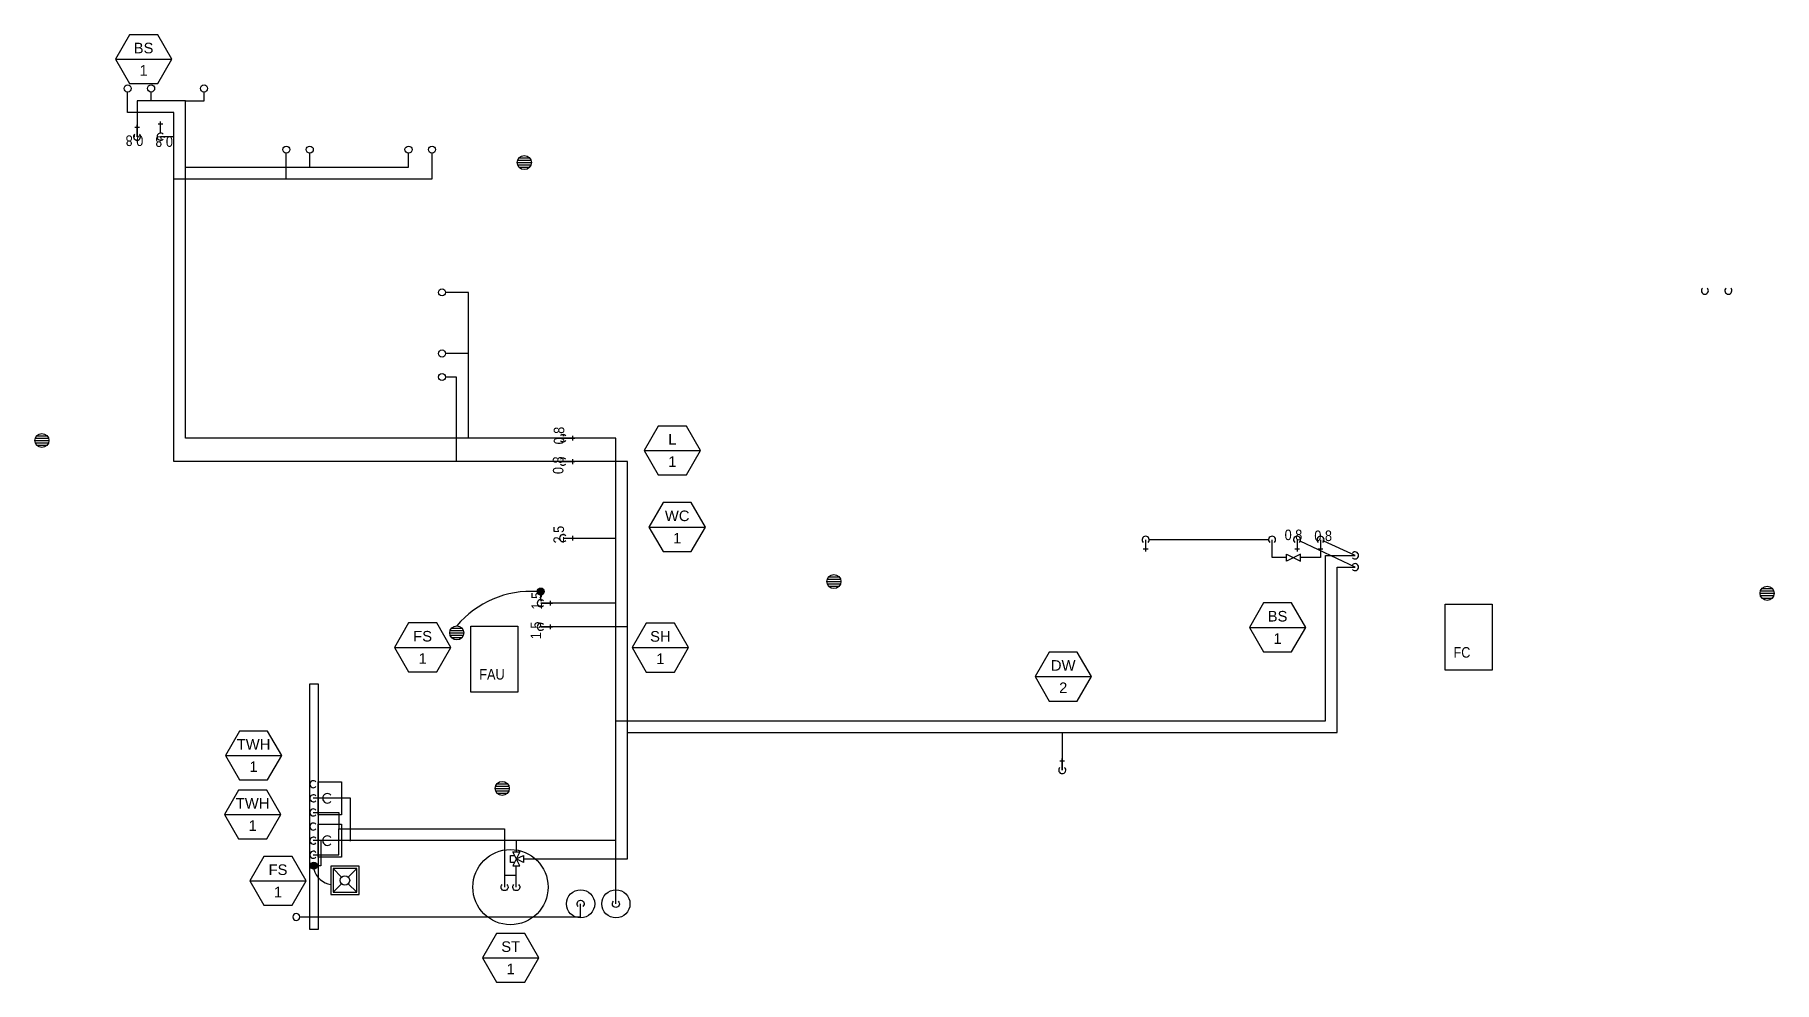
# Model space of a CAD drawing. Extents: x -1929 to 2514, y -3133 to 5867.
# Drawn here: x 1106 to 1846, y -850 to -447 of the extents above; entities that cross this region are included whole.
import ezdxf
from ezdxf.enums import TextEntityAlignment as Align

# ---------------------------------------------------------------- set-up
doc = ezdxf.new("R2010")
doc.units = 0
doc.header["$LTSCALE"] = 24
doc.header["$MEASUREMENT"] = 0
doc.linetypes.add('Vent', pattern=[0.1875, 0.125, -0.0625])
doc.layers.get('0').update_dxf_attribs({"color": 8})
doc.layers.add('cloud_cw', color=190, linetype='Continuous', plot=False)
for name, color, linetype in [('GEC_BORDER', 2, 'Continuous'), ('PLUM-4TEXT', 2, 'Continuous'), ('PLUM-CW', 3, 'Cold_Water_Flow'), ('PLUM-DIM-CW-TEXT', 2, 'Continuous'), ('PLUM-EQUIP', 5, 'Continuous'), ('PLUM-GAS_LP', 151, 'Gas_LP'), ('PLUM-GAS_VENT', 151, 'Vent'), ('PLUM-HW', 2, 'Hot_Water_Flow')]:
    doc.layers.add(name, color=color, linetype=linetype)
doc.layers.get('0').freeze()
doc.styles.add('A2', font='arial.ttf', dxfattribs={"height": 4.5})
doc.styles.add('ARC-TEXT', font='arial.ttf', dxfattribs={"width": 0.86, "height": 4.5})
doc.styles.get("Standard").update_dxf_attribs({"font": 'arial.ttf'})
doc.linetypes.add('Cold_Water_Flow', pattern='A,0.875,-0.125,0,-0.125,0.875,-0.125,["CW",Standard,S=0.1,R=0,X=-0.12585,Y=-0.05],-0.1,0.875,[1,GEC_FlowArrow.shx,S=0.0625,R=0,X=0,Y=0],0.5', length=3.6)
doc.linetypes.add('Gas_LP', pattern='A,3.2,-0.25,["G",Standard,S=0.1,R=0,X=-0.12585,Y=-0.05],-0.065', length=3.515)
doc.linetypes.add('Hot_Water_Flow', pattern='A,0.8125,-0.125,0,-0.125,0,-0.125,0.875,-0.125,["HW",Standard,S=0.1,R=0,X=-0.12585,Y=-0.05],-0.1,0.875,[1,GEC_FlowArrow.shx,S=0.0625,R=0,X=0,Y=0],0.5', length=3.6625)

msp = doc.modelspace()

# ---------------------------------------------------------------- texts
at = {"layer": 'cloud_cw', "color": 3, "char_height": 4.5, "attachment_point": 1, "style": 'ARC-TEXT'}
for s, insert, rotation in [('0.8', (1151.87, -494.63), 180), ('0.8', (1326.49, -621.56), 90), ('2.5', (1326.37, -663.7), 90), ('1.5', (1316.99, -691.81), 90)]:
    msp.add_mtext_dynamic_manual_height_columns(s, width=10.5094, gutter_width=22.5, heights=[0], dxfattribs=dict(at, insert=insert, rotation=rotation))
at = {"layer": 'cloud_cw', "color": 2, "char_height": 4.5, "attachment_point": 1, "style": 'ARC-TEXT'}
for s, insert, rotation in [('0.8', (1164.49, -495), 180), ('0.8', (1326.11, -634.18), 90), ('1.5', (1316.61, -704.43), 90)]:
    msp.add_mtext_dynamic_manual_height_columns(s, width=10.5094, gutter_width=22.5, heights=[0], dxfattribs=dict(at, insert=insert, rotation=rotation))
at = {"layer": 'cloud_cw', "color": 2, "insert": (1637.43, -657.8), "char_height": 4.5, "attachment_point": 1, "style": 'ARC-TEXT'}
msp.add_mtext_dynamic_manual_height_columns('0.8', width=10.5094, gutter_width=22.5, heights=[0], dxfattribs=at)
at = {"layer": 'cloud_cw', "color": 3, "insert": (1650.06, -658.18), "char_height": 4.5, "attachment_point": 1, "style": 'ARC-TEXT'}
msp.add_mtext_dynamic_manual_height_columns('0.8', width=10.5094, gutter_width=22.5, heights=[0], dxfattribs=at)
at = {"layer": 'PLUM-4TEXT', "char_height": 4.5, "attachment_point": 1, "style": 'ARC-TEXT'}
for s, insert in [('FC', (1709.26, -707.79)), ('FAU', (1294.8, -717.11))]:
    msp.add_mtext_dynamic_manual_height_columns(s, width=6.1291, gutter_width=22.5, heights=[0], dxfattribs=dict(at, insert=insert))

# ---------------------------------------------------------------- blocks, each defined once
blk = doc.blocks.new('Tag-Equipment')
at = {"color": 0}
blk.add_line((-12, 0), (12, 0), dxfattribs=at)
blk.add_lwpolyline([(-12, 0), (-6, -10.39), (6, -10.39), (12, 0), (6, 10.39), (-6, 10.39)], close=True, dxfattribs=at)
at = {"color": 0, "style": 'A2'}
for tag, p in [('TAG', (0, 4.75)), ('#', (0, -4.75))]:
    blk.add_attdef(tag, text='', height=4.5, dxfattribs=at).set_placement(p, align=Align.MIDDLE_CENTER)
blk = doc.blocks.new('*U15')
at = {"color": 1, "linetype": 'Continuous'}
for p, q in [((-3, 0), (3, 0)), ((-2.83, 1), (2.83, 1)), ((-2.24, 2), (2.24, 2)), ((-2.83, -1), (2.83, -1)), ((-2.24, -2), (2.24, -2))]:
    blk.add_line(p, q, dxfattribs=at)
at = {"color": 2, "linetype": 'Continuous'}
blk.add_circle((0, 0), 3, dxfattribs=at)
blk = doc.blocks.new('*U18')
at = {"color": 1, "linetype": 'Continuous'}
for p, q in [((-1.41, 1.41), (-5, 5)), ((5, 5), (1.41, 1.41)), ((-1.41, -1.41), (-5, -5)), ((5, -5), (1.41, -1.41))]:
    blk.add_line(p, q, dxfattribs=at)
at = {"color": 2, "linetype": 'Continuous'}
for points in [[(6, 6), (-6, 6), (-6, -6), (6, -6)], [(5, 5), (-5, 5), (-5, -5), (5, -5)]]:
    blk.add_lwpolyline(points, close=True, dxfattribs=at)
at = {"color": 1, "linetype": 'Continuous'}
blk.add_circle((0, 0), 2, dxfattribs=at)
blk = doc.blocks.new('*U68')
at = {"linetype": 'Continuous'}
blk.add_circle((0, 0), 1.5, dxfattribs=at)
blk = doc.blocks.new('*U63')
at = {"linetype": 'Continuous'}
blk.add_arc((0, 0), 1.5, 311.81031, 228.18969, dxfattribs=at)
blk = doc.blocks.new('*U66')
at = {"linetype": 'Continuous'}
for p, q in [((-1, 4), (1, 4)), ((0, 0), (0, 5))]:
    blk.add_line(p, q, dxfattribs=at)
blk = doc.blocks.new('*U73')
at = {"linetype": 'Continuous'}
for start, end in [(41.81031, 138.18969), (221.81031, 318.18969)]:
    blk.add_arc((0, 0), 1.5, start, end, dxfattribs=at)
blk = doc.blocks.new('*U71')
at = {"linetype": 'Continuous'}
for p, q in [((0, 0), (5, 0)), ((4, 1), (4, -1))]:
    blk.add_line(p, q, dxfattribs=at)
blk = doc.blocks.new('*U70')
at = {"linetype": 'Continuous'}
blk.add_arc((0, 0), 1.5, 41.81031, 318.18969, dxfattribs=at)
blk = doc.blocks.new('*U3046')
at = {"linetype": 'Continuous'}
blk.add_arc((0, 0), 1.5, 41.81031, 318.18969, dxfattribs=at)
blk = doc.blocks.new('*U99')
at = {"linetype": 'Continuous'}
blk.add_arc((0, 0), 1.5, 311.81031, 228.18969, dxfattribs=at)
blk = doc.blocks.new('*U77')
at = {"linetype": 'Continuous'}
blk.add_arc((0, 0), 1.5, 131.8103, 48.1897, dxfattribs=at)
blk = doc.blocks.new('*U3016')
at = {"linetype": 'Continuous'}
blk.add_arc((0, 0), 1.5, 41.81031, 318.18969, dxfattribs=at)
blk = doc.blocks.new('*U3018')
at = {"linetype": 'Continuous'}
blk.add_arc((0, 0), 1.5, 221.81031, 138.18969, dxfattribs=at)
blk = doc.blocks.new('*U3012')
at = {"linetype": 'ByBlock'}
for p, q in [((-3, -1.5), (-3, 1.5)), ((-3, 1.5), (3, -1.5)), ((3, 1.5), (-3, -1.5)), ((-1.5, 3), (0, 0)), ((1.5, 3), (-1.5, 3)), ((0, 0), (1.5, 3)), ((3, -1.5), (3, 1.5))]:
    blk.add_line(p, q, dxfattribs=at)
blk.add_lwpolyline([(-1.5, -0.75), (-1.5, -2.43), (1.5, -2.43), (1.5, -0.75)])
blk = doc.blocks.new('PLBG_Trap Primer')
at = {"layer": 'PLUM-CW'}
for radius in [1.5, 1.25, 1, 0.75, 0.5, 0.25]:
    blk.add_circle((0, 0), radius, dxfattribs=at)
blk = doc.blocks.new('*U3033')
at = {"linetype": 'ByBlock'}
for p, q in [((-1.5, 3), (1.5, 3)), ((1.5, 3), (-1.5, -3)), ((1.5, -3), (-1.5, 3)), ((-1.5, -3), (1.5, -3))]:
    blk.add_line(p, q, dxfattribs=at)
blk = doc.blocks.new('*U72')
at = {"linetype": 'Continuous'}
blk.add_circle((0, 0), 1.5, dxfattribs=at)

# ---------------------------------------------------------------- linework, layer by layer
at = {"layer": 'GEC_BORDER'}
msp.add_lwpolyline([(1222.71, -723.4), (1226.21, -723.4), (1226.21, -827.9), (1222.71, -827.9)], close=True, dxfattribs=at)
at = {"layer": 'PLUM-CW'}
for points in [[(1155.21, -475.4), (1155.21, -471.65)], [(1169.84, -475.4), (1177.71, -475.4), (1177.71, -471.65)], [(1352.93, -790.12), (1352.93, -618.9), (1169.84, -618.9), (1169.84, -475.4), (1149.21, -475.4), (1149.21, -480.4), (1149.21, -490.65)], [(1169.84, -503.6), (1264.71, -503.6), (1264.71, -497.65)], [(1222.71, -503.6), (1222.71, -497.65)], [(1290.19, -618.9), (1290.19, -556.9), (1280.46, -556.9)], [(1290.19, -582.9), (1280.46, -582.9)], [(1330.46, -661.4), (1352.93, -661.4)], [(1630.59, -662.15), (1579.81, -662.15)], [(1638.21, -669.73), (1632.09, -669.73), (1632.09, -662.15)], [(1652.71, -662.15), (1652.71, -669.73), (1644.21, -669.73)], [(1667.38, -668.77), (1654.08, -662.77)], [(1352.93, -739.11), (1654.81, -739.11), (1654.81, -668.77), (1667.38, -668.77)], [(1320.96, -687.65), (1320.96, -685.65)], [(1352.93, -689.15), (1320.96, -689.15)], [(1240.07, -790.37), (1240.07, -772.12), (1224.21, -772.12)], [(1352.93, -817), (1352.93, -790.12), (1224.21, -790.12)], [(1227.39, -790.12), (1227.39, -800.78), (1224.39, -800.78)], [(1310.56, -790.12), (1310.56, -794.89)], [(1218.46, -822.6), (1337.93, -822.6), (1337.93, -817)]]:
    msp.add_lwpolyline(points, dxfattribs=at)
for centre, radius, start, end in [((1316.83, -725.4), 41.33, 86.34993, 139.84483), ((1232.96, -800.05), 8.83, 194.65197, 261.59676)]:
    msp.add_arc(centre, radius, start, end, dxfattribs=at)
at = {"layer": 'PLUM-EQUIP'}
for points in [[(1705.66, -689.58), (1725.66, -689.58), (1725.66, -717.58), (1705.66, -717.58)], [(1291.21, -698.9), (1311.21, -698.9), (1311.21, -726.9), (1291.21, -726.9)], [(1236.21, -765.12), (1236.21, -779.12), (1226.21, -779.12), (1226.21, -765.12)], [(1236.21, -783.12), (1236.21, -797.12), (1226.21, -797.12), (1226.21, -783.12)]]:
    msp.add_lwpolyline(points, close=True, dxfattribs=at)
for centre, radius in [((1308.06, -809.9), 16), ((1337.93, -817), 6), ((1352.93, -817), 6)]:
    msp.add_circle(centre, radius, dxfattribs=at)
at = {"layer": 'PLUM-HW'}
for points in [[(1313.56, -797.89), (1357.93, -797.89), (1357.93, -797.89), (1357.93, -628.9), (1164.84, -628.9), (1164.84, -480.4), (1145.21, -480.4), (1145.21, -471.65)], [(1164.84, -490.65), (1159.21, -490.65)], [(1164.84, -508.6), (1274.71, -508.6), (1274.71, -497.65)], [(1212.71, -508.6), (1212.71, -497.65)], [(1285.19, -628.9), (1285.19, -592.9), (1280.46, -592.9)], [(1667.38, -673.77), (1644.07, -662.79)], [(1357.93, -744.11), (1659.81, -744.11), (1659.81, -673.77), (1667.38, -673.77)], [(1357.93, -699.15), (1320.96, -699.15)], [(1542.83, -744.11), (1542.83, -760.11)], [(1224.21, -778.12), (1235.07, -778.12), (1235.07, -785.12)], [(1224.21, -796.12), (1235.07, -796.12), (1235.07, -785.12), (1305.56, -785.12), (1305.56, -809.9)], [(1305.56, -804.77), (1310.56, -804.77)], [(1310.56, -809.9), (1310.56, -800.89)]]:
    msp.add_lwpolyline(points, dxfattribs=at)

# ---------------------------------------------------------------- block references
at = {"layer": 'PLUM-4TEXT'}
for p, values in [((1151.99, -457.7), {'TAG': 'BS', '#': '1'}), ((1376.95, -624.15), {'TAG': 'L', '#': '1'}), ((1379.01, -656.7), {'TAG': 'WC', '#': '1'}), ((1634.42, -699.4), {'TAG': 'BS', '#': '1'}), ((1270.71, -707.9), {'TAG': 'FS', '#': '1'}), ((1371.86, -707.99), {'TAG': 'SH', '#': '1'}), ((1543.23, -720.34), {'TAG': 'DW', '#': '2'}), ((1209.19, -807.23), {'TAG': 'FS', '#': '1'})]:
    msp.add_blockref('Tag-Equipment', p, dxfattribs=at).add_auto_attribs(values)
for name, p in [('*U15', (1313.96, -501.65)), ('*U15', (1108.71, -619.9)), ('*U15', (1445.68, -679.9)), ('*U15', (1842.71, -684.9)), ('*U15', (1285.24, -701.75)), ('*U15', (1304.56, -767.9)), ('*U18', (1237.67, -807.02))]:
    msp.add_blockref(name, p, dxfattribs=at)
at = {"layer": 'PLUM-CW'}
for name, p, rotation in [('*U72', (1155.21, -470.15), 270), ('*U71', (1149.21, -490.65), 89.99999999999999), ('*U3046', (1149.21, -490.65), 89.99999999999999), ('*U72', (1222.71, -496.15), 270), ('*U72', (1264.71, -496.15), 89.99999999999999), ('*U68', (1278.96, -556.9), 90.00000000000001), ('*U70', (1816.21, -556.15), 89.99999999999999), ('*U63', (1330.46, -661.4), 90.00000000000001), ('*U66', (1330.46, -661.4), 270), ('*U70', (1578.31, -662.15), 270), ('*U71', (1578.31, -662.15), 270), ('*U70', (1632.09, -662.15), 270), ('*U70', (1652.71, -662.15), 270), ('*U71', (1652.71, -662.15), 270), ('*U99', (1667.38, -668.77), 270)]:
    msp.add_blockref(name, p, dxfattribs=dict(at, rotation=rotation))
for name, p in [('*U68', (1177.71, -470.15)), ('*U72', (1278.96, -582.9)), ('*U73', (1330.46, -618.9)), ('*U71', (1330.46, -618.9)), ('PLBG_Trap Primer', (1320.96, -684.15)), ('*U70', (1320.96, -689.15)), ('*U71', (1320.96, -689.15)), ('PLBG_Trap Primer', (1224.39, -800.78))]:
    msp.add_blockref(name, p, dxfattribs=at)
at = {"layer": 'PLUM-CW', "xscale": -1}
for name, p, rotation in [('*U3033', (1641.21, -669.73), 270), ('*U3012', (1310.56, -797.89), 270), ('*U68', (1216.96, -822.6), 90), ('*U3016', (1337.93, -817), 90), ('*U3018', (1352.93, -817), 90)]:
    msp.add_blockref(name, p, dxfattribs=dict(at, rotation=rotation))
at = {"layer": 'PLUM-CW', "linetype": 'Continuous', "rotation": 270}
for p in [(1224.21, -772.12), (1224.21, -790.12)]:
    msp.add_blockref('*U77', p, dxfattribs=at)
at = {"layer": 'PLUM-DIM-CW-TEXT'}
for p, values in [((1198.78, -753.9), {'TAG': 'TWH', '#': '1'}), ((1198.38, -778.99), {'TAG': 'TWH', '#': '1'}), ((1308.18, -839.95), {'TAG': 'ST', '#': '1'})]:
    msp.add_blockref('Tag-Equipment', p, dxfattribs=at).add_auto_attribs(values)
at = {"layer": 'PLUM-GAS_LP', "linetype": 'Continuous', "rotation": 270}
for p in [(1224.21, -766.12), (1224.21, -784.12)]:
    msp.add_blockref('*U77', p, dxfattribs=at)
at = {"layer": 'PLUM-GAS_VENT', "linetype": 'Continuous', "xscale": 1.333333333333332, "yscale": 1.333333333333332, "zscale": 1.333333333333332, "rotation": 270}
for p in [(1230.21, -772.12), (1230.21, -790.12)]:
    msp.add_blockref('*U77', p, dxfattribs=at)
at = {"layer": 'PLUM-HW'}
for name, p, rotation in [('*U72', (1145.21, -470.15), 270), ('*U71', (1159.21, -489.15), 89.99999999999999), ('*U99', (1159.21, -490.65), 89.99999999999999), ('*U72', (1212.71, -496.15), 270), ('*U72', (1274.71, -496.15), 89.99999999999999), ('*U70', (1826.21, -556.15), 89.99999999999999), ('*U70', (1642.71, -662.15), 270), ('*U71', (1642.71, -662.15), 270), ('*U99', (1667.38, -673.77), 270), ('*U70', (1542.83, -760.11), 89.99999999999999), ('*U71', (1542.83, -760.11), 89.99999999999999)]:
    msp.add_blockref(name, p, dxfattribs=dict(at, rotation=rotation))
for name, p in [('*U72', (1278.96, -592.9)), ('*U73', (1330.46, -628.9)), ('*U71', (1330.46, -628.9)), ('*U70', (1320.96, -699.15)), ('*U71', (1320.96, -699.15))]:
    msp.add_blockref(name, p, dxfattribs=at)
at = {"layer": 'PLUM-HW', "linetype": 'Continuous', "rotation": 270}
for p in [(1224.21, -778.12), (1224.21, -796.12)]:
    msp.add_blockref('*U77', p, dxfattribs=at)
at = {"layer": 'PLUM-HW', "linetype": 'Continuous', "xscale": -1, "rotation": 90}
for p in [(1305.56, -809.9), (1310.56, -809.9)]:
    msp.add_blockref('*U3018', p, dxfattribs=at)

msp.set_redraw_order([(e.dxf.handle, doc.entitydb.next_handle()) for e in msp.query("TEXT MTEXT ATTDEF DIMENSION ARC_DIMENSION")])  # texts and dimensions are drawn at this point

doc.saveas('drawing.dxf')
